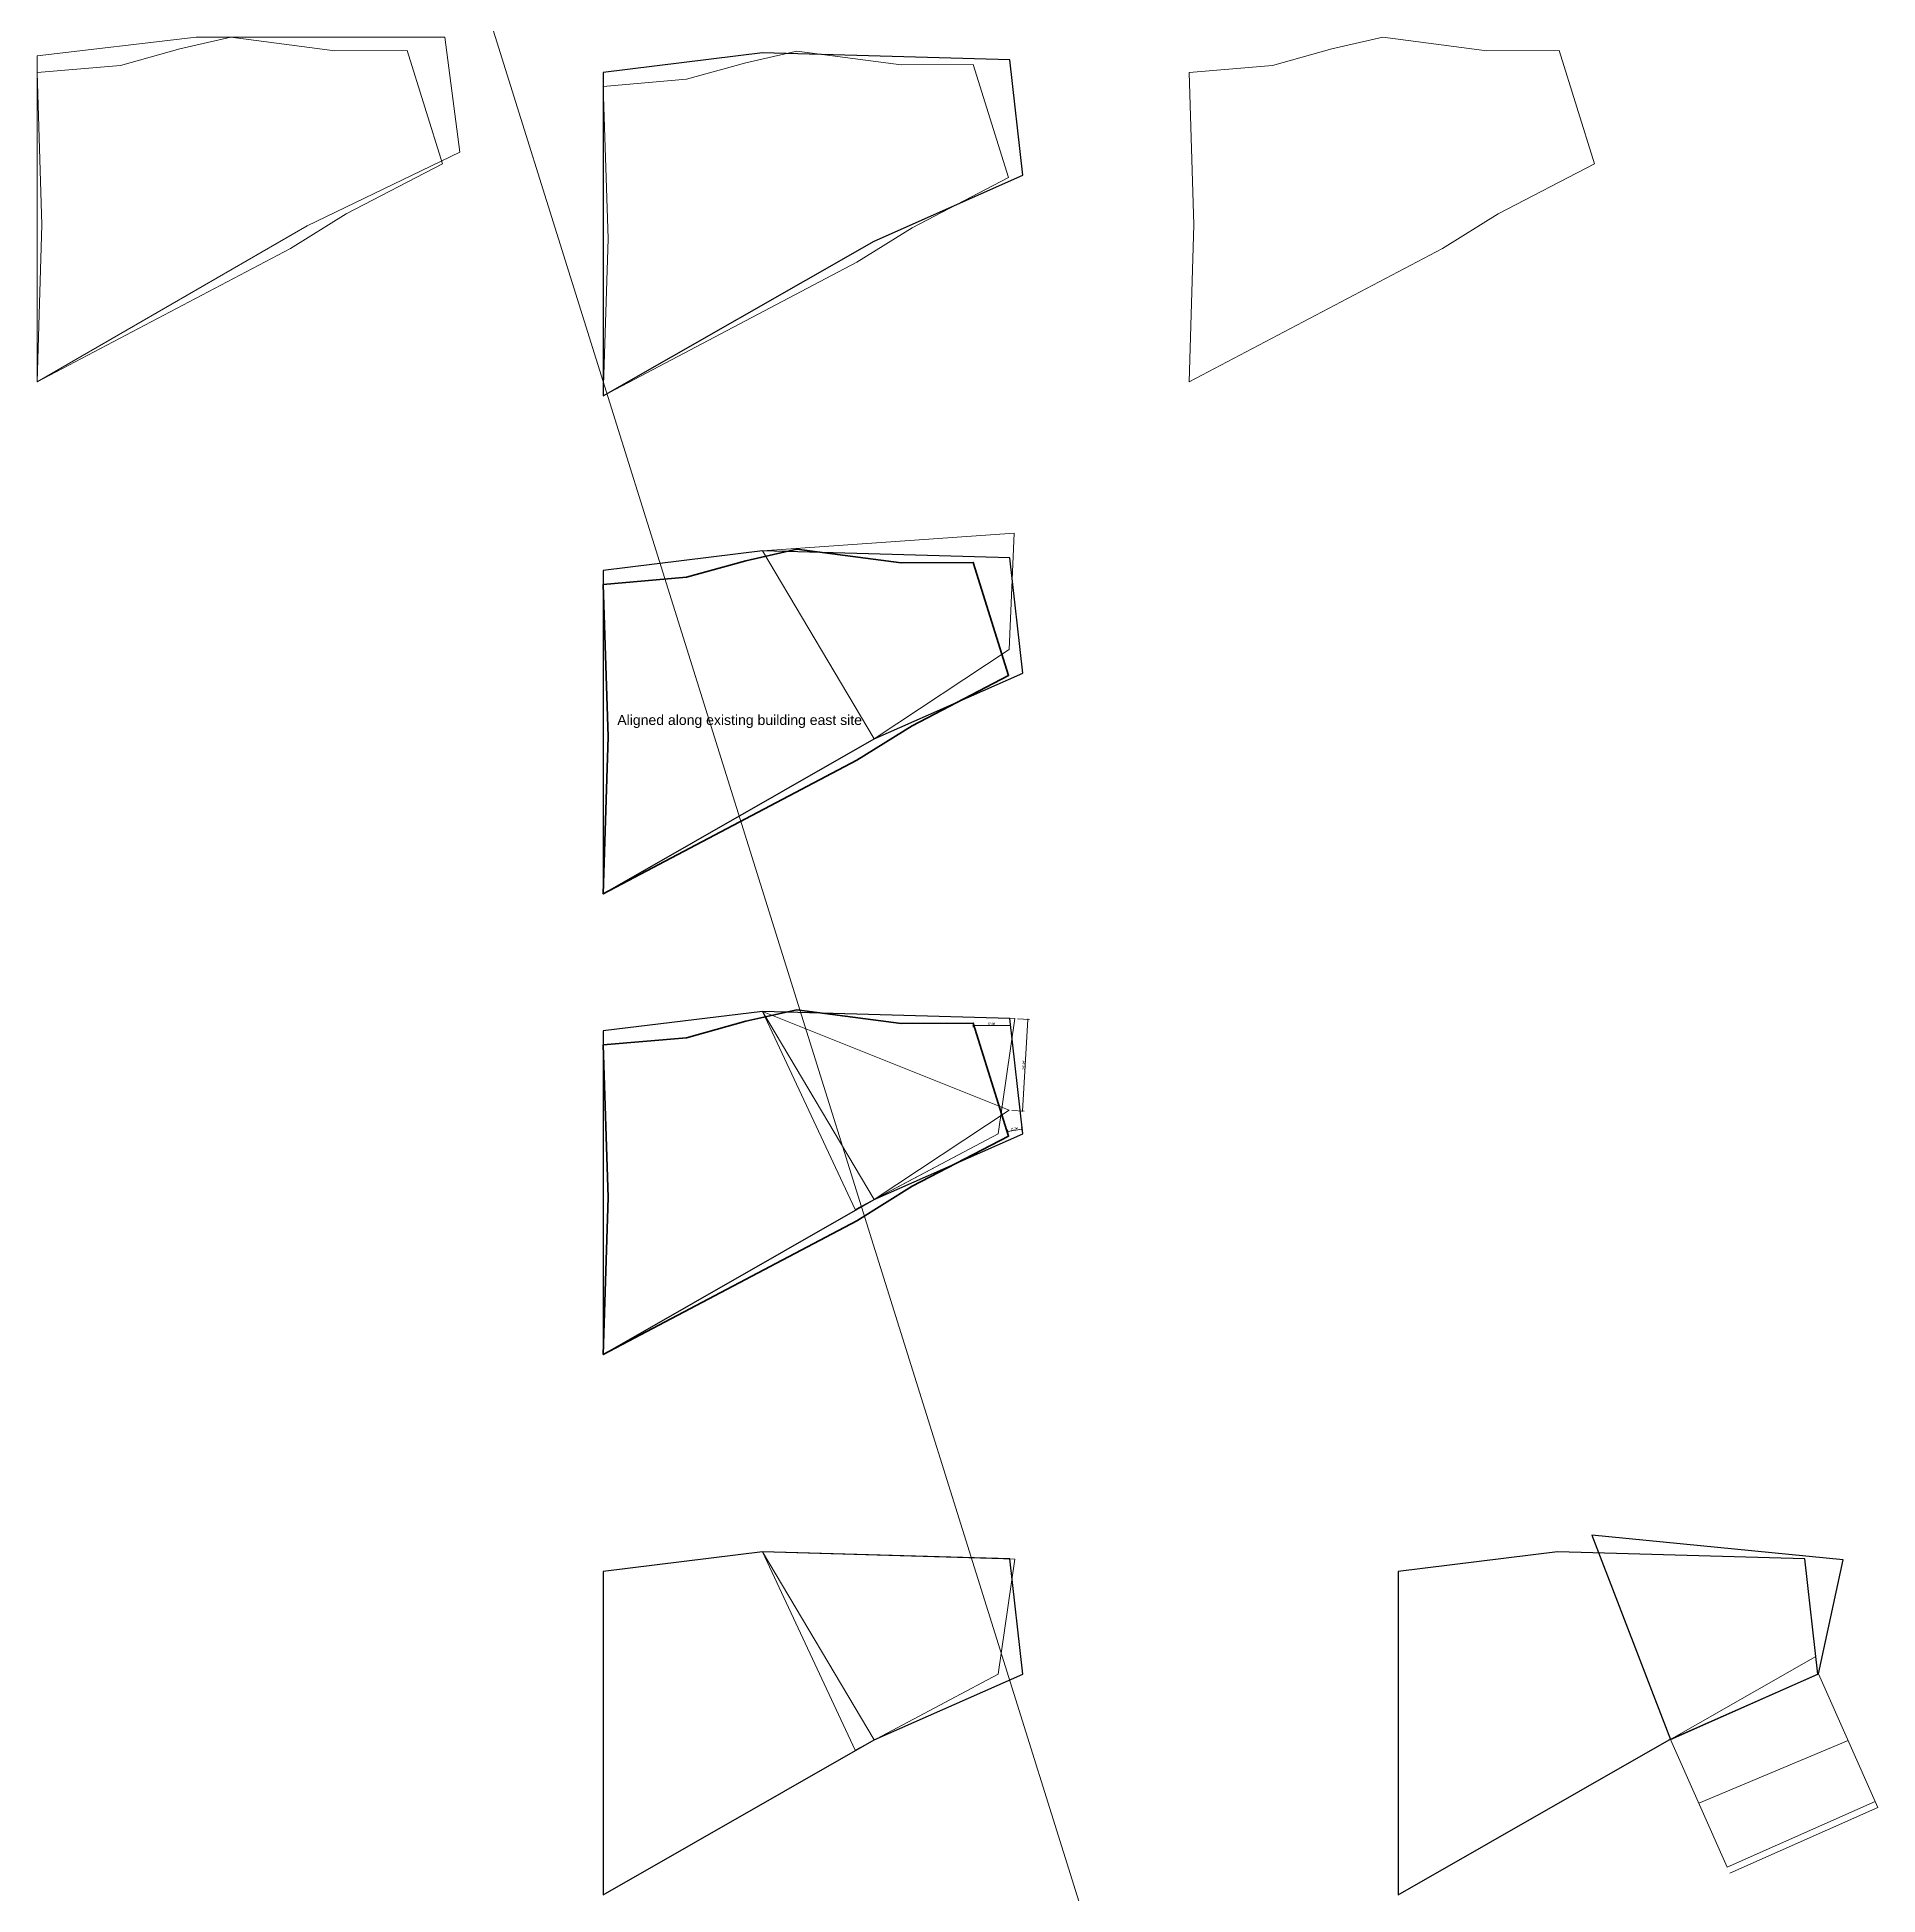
# Model space of a CAD drawing. Header units: inches. Extents: x 20273 to 74670, y -14357 to 735.
# Drawn here: x 58036 to 61435, y -9977 to -6548 of the extents above; entities that cross this region are included whole.
import ezdxf

# ---------------------------------------------------------------- set-up
doc = ezdxf.new("R2010")
doc.units = ezdxf.units.IN
doc.header["$LTSCALE"] = 5
doc.header["$MEASUREMENT"] = 0
doc.layers.add('A-WALL', color=7, linetype='Continuous', lineweight=9)
doc.layers.add('DOOR', color=62, linetype='Continuous', lineweight=0)
doc.layers.add('DIM', color=5, linetype='Continuous')
doc.layers.add('WALL', color=7, linetype='Continuous')
doc.layers.add('dim line', color=7, linetype='Continuous', lineweight=15, true_color=0xfab2b2)
doc.styles.get("Standard").update_dxf_attribs({"font": 'arial.ttf'})
doc.dimstyles.new('Standard$0', dxfattribs={"dimtxt": 6, "dimasz": 4, "dimexe": 3, "dimexo": 6, "dimgap": 3, "dimtad": 1, "dimdec": 1, "dimzin": 0, "dimdsep": 46, "dimlunit": 4, "dimtxsty": 'Standard', "dimcen": 0.09, "dimclrd": 6, "dimclre": 6, "dimclrt": 7, "dimadec": 0, "dimazin": 0, "dimtfac": 1, "dimtdec": 1, "dimtix": 1, "dimtofl": 0, "dimtmove": 1, "dimatfit": 3, "dimfxl": 1, "dimtolj": 1, "dimtzin": 0, "dimlwd": 18, "dimlwe": 18, "dimarcsym": 0})

# ---------------------------------------------------------------- blocks, each defined once
blk = doc.blocks.new('oblique')
at = {"color": 0, "lineweight": -2}
blk.add_line((0.25, 0.25), (-0.25, -0.25), dxfattribs=at)
at = {"layer": 'dim line', "lineweight": 9}
for p, q in [((-0.4375, 0), (0.4375, 0)), ((0, 0.4375), (0, -0.4375))]:
    blk.add_line(p, q, dxfattribs=at)
blk = doc.blocks.new('*D700')
at = {"layer": 'A-WALL', "color": 47, "lineweight": 0, "ltscale": 5, "transparency": 16777216}
for p, q in [((59846.2, -8360), (59868.5, -8361.4)), ((59836.2, -8529.2), (59858.5, -8530.5))]:
    blk.add_line(p, q, dxfattribs=at)
at = {"layer": 'A-WALL', "color": 33, "lineweight": 0, "ltscale": 5, "transparency": 16777216}
blk.add_line((59855.5, -8530.3), (59865.5, -8361.2), dxfattribs=at)
at = {"layer": 'Defpoints', "color": 0, "ltscale": 5, "transparency": 16777216}
for p in [(59841.2, -8359.7), (59865.5, -8361.2), (59831.2, -8528.9)]:
    blk.add_point(p, dxfattribs=at)
at = {"layer": 'A-WALL', "color": 33, "lineweight": 0, "ltscale": 5, "transparency": 16777216, "xscale": 2, "yscale": 2, "zscale": 2}
for p, rotation in [((59865.5, -8361.2), 86.61309796725486), ((59855.5, -8530.3), 266.6130979672549)]:
    blk.add_blockref('oblique', p, dxfattribs=dict(at, rotation=rotation))
at = {"layer": 'A-WALL', "color": 7, "ltscale": 5, "transparency": 16777216, "insert": (59857.4, -8445.6), "char_height": 4.5, "attachment_point": 5, "rotation": 86.6131}
blk.add_mtext('\\A1;14\'-1{\\H0.5x;\\S1/2;}"', dxfattribs=at)
blk = doc.blocks.new('_OBLIQUE')
at = {"color": 0, "linetype": 'ByBlock'}
blk.add_line((-0.5, -0.5), (0.5, 0.5), dxfattribs=at)
blk = doc.blocks.new('*D701')
at = {"layer": 'A-WALL', "color": 33, "lineweight": 0, "ltscale": 5, "transparency": 16777216}
blk.add_line((59764.6, -8372.3), (59833.2, -8372.3), dxfattribs=at)
at = {"layer": 'A-WALL', "color": 47, "lineweight": 0, "ltscale": 5, "transparency": 16777216}
for p, q in [((59764.6, -8372.9), (59764.6, -8375.3)), ((59833.2, -8372.9), (59833.2, -8375.3))]:
    blk.add_line(p, q, dxfattribs=at)
at = {"layer": 'Defpoints', "color": 0, "ltscale": 5, "transparency": 16777216}
for p in [(59764.6, -8367.9), (59833.2, -8367.9), (59833.2, -8372.3)]:
    blk.add_point(p, dxfattribs=at)
at = {"layer": 'A-WALL', "color": 33, "lineweight": 0, "ltscale": 5, "transparency": 16777216, "xscale": 2, "yscale": 2, "zscale": 2, "rotation": 180}
blk.add_blockref('oblique', (59764.6, -8372.3), dxfattribs=at)
at = {"layer": 'A-WALL', "color": 33, "lineweight": 0, "ltscale": 5, "transparency": 16777216, "xscale": 2, "yscale": 2, "zscale": 2}
blk.add_blockref('oblique', (59833.2, -8372.3), dxfattribs=at)
at = {"layer": 'A-WALL', "color": 7, "ltscale": 5, "transparency": 16777216, "insert": (59798.9, -8369.1), "char_height": 4.5, "attachment_point": 5}
blk.add_mtext('\\A1;5\'-8{\\H0.5x;\\S1/2;}"', dxfattribs=at)
blk = doc.blocks.new('*D702')
at = {"layer": 'A-WALL', "color": 47, "lineweight": 0, "ltscale": 5, "transparency": 16777216}
for p, q in [((59829.2, -8571.8), (59828, -8565.3)), ((59855.1, -8567.2), (59854, -8560.8))]:
    blk.add_line(p, q, dxfattribs=at)
at = {"layer": 'A-WALL', "color": 33, "lineweight": 0, "ltscale": 5, "transparency": 16777216}
blk.add_line((59828.5, -8568.3), (59854.5, -8563.7), dxfattribs=at)
at = {"layer": 'Defpoints', "color": 0, "ltscale": 5, "transparency": 16777216}
for p in [(59854.5, -8563.7), (59830, -8576.7), (59856, -8572.2)]:
    blk.add_point(p, dxfattribs=at)
at = {"layer": 'A-WALL', "color": 33, "lineweight": 0, "ltscale": 5, "transparency": 16777216, "xscale": 2, "yscale": 2, "zscale": 2}
for p, rotation in [((59828.5, -8568.3), 189.9709917294226), ((59854.5, -8563.7), 9.97099172942265)]:
    blk.add_blockref('oblique', p, dxfattribs=dict(at, rotation=rotation))
at = {"layer": 'A-WALL', "color": 7, "ltscale": 5, "transparency": 16777216, "insert": (59841, -8562.9), "char_height": 4.5, "attachment_point": 5, "rotation": 9.971}
blk.add_mtext('\\A1;2\'-2{\\H0.5x;\\S1/2;}"', dxfattribs=at)

msp = doc.modelspace()

# ---------------------------------------------------------------- linework, layer by layer
at = {"layer": 'A-WALL', "ltscale": 5}
for p, q in [((59375.42, -8346.34), (59831.22, -8528.9)), ((59581.72, -8693.69), (59375.42, -8346.34)), ((59581.72, -8693.69), (59831.22, -8528.9)), ((59581.72, -8693.69), (59810.79, -8572.31)), ((59581.72, -9691.03), (59375.42, -9343.68)), ((60549.46, -9976.85), (61320.18, -9536.86)), ((61052.1, -9689.9), (61325.47, -9568.78)), ((61325.47, -9568.78), (61434.85, -9815.63)), ((61156.62, -9925.78), (61052.1, -9689.9)), ((61104.36, -9807.84), (61380.16, -9692.21)), ((61156.62, -9925.78), (61429.98, -9804.66)), ((61161.48, -9936.76), (61434.85, -9815.63))]:
    msp.add_line(p, q, dxfattribs=at)
msp.add_xline((59797.31, -9469.63), (0.29884535, -0.95430155), dxfattribs=at)
at = {"layer": 'A-WALL', "color": 1, "ltscale": 5}
msp.add_lwpolyline([(58817.09, -6760.62), (58789.4, -6548.42), (58330.01, -6548.42), (58036.4, -6582.69), (58036.4, -7184.69), (58535.11, -6896.49)], close=True, dxfattribs=at)
at = {"layer": 'DIM', "ltscale": 5}
msp.add_lwpolyline([(59856.01, -6803.12), (59832.23, -6590.44), (59375.42, -6577.29), (59081.64, -6613.46), (59081.64, -7210.46), (59581.72, -6924.64)], close=True, dxfattribs=at)
at = {"layer": 'DIM', "lineweight": 30, "ltscale": 5}
for points in [[(59856.01, -7722.18), (59832.23, -7509.5), (59375.42, -7496.35), (59081.64, -7532.52), (59081.64, -8129.52), (59581.72, -7843.7)], [(59856.01, -8572.16), (59832.23, -8359.49), (59375.42, -8346.34), (59081.64, -8382.51), (59081.64, -8979.51), (59581.72, -8693.69)], [(59856.01, -9569.51), (59832.23, -9356.83), (59375.42, -9343.68), (59081.64, -9379.85), (59081.64, -9976.85), (59581.72, -9691.03)], [(61323.83, -9569.51), (61300.05, -9356.83), (60843.24, -9343.68), (60549.46, -9379.85), (60549.46, -9976.85), (61049.55, -9691.03)]]:
    msp.add_lwpolyline(points, close=True, dxfattribs=at)
at = {"layer": 'DOOR', "lineweight": 13}
for points in [[(58036.4, -6613.46), (58045.25, -6894.8), (58036.4, -7184.69), (58504.26, -6938.22), (58504.26, -6938.22), (58606.76, -6874.43), (58784.78, -6781.92), (58719.36, -6573.04), (58586.08, -6573.9), (58394.05, -6548.68), (58299.56, -6569.88), (58190.08, -6600.45), (58036.4, -6613.46)], [(59081.64, -6639.23), (59090.49, -6920.57), (59081.64, -7210.46), (59549.51, -6963.99), (59549.51, -6963.99), (59652, -6900.2), (59830.02, -6807.69), (59764.61, -6598.81), (59631.32, -6599.67), (59439.29, -6574.45), (59344.8, -6595.65), (59235.33, -6626.22), (59081.64, -6639.23)], [(60163.32, -6613.46), (60172.17, -6894.8), (60163.32, -7184.69), (60631.19, -6938.22), (60631.19, -6938.22), (60733.68, -6874.43), (60911.7, -6781.92), (60846.29, -6573.04), (60713, -6573.9), (60520.97, -6548.68), (60426.49, -6569.88), (60317.01, -6600.45), (60163.32, -6613.46)]]:
    msp.add_lwpolyline(points, dxfattribs=at)
at = {"layer": 'DOOR', "lineweight": 50}
for points in [[(59081.64, -7558.29), (59090.49, -7839.63), (59081.64, -8129.52), (59549.51, -7883.05), (59549.51, -7883.05), (59652, -7819.26), (59830.02, -7726.74), (59764.61, -7517.86), (59631.32, -7518.73), (59439.29, -7493.51), (59344.8, -7514.7), (59235.33, -7545.28), (59081.64, -7558.29)], [(59081.64, -8408.28), (59090.49, -8689.62), (59081.64, -8979.51), (59549.51, -8733.03), (59549.51, -8733.03), (59652, -8669.24), (59830.02, -8576.73), (59764.61, -8367.85), (59631.32, -8368.71), (59439.29, -8343.5), (59344.8, -8364.69), (59235.33, -8395.27), (59081.64, -8408.28)]]:
    msp.add_lwpolyline(points, dxfattribs=at)
at = {"layer": 'WALL', "color": 30, "linetype": 'ByBlock', "lineweight": 9, "ltscale": 5, "true_color": 0xf8991e}
for points in [[(59840.29, -7463.9), (59375.42, -7496.35), (59581.72, -7843.7), (59830.89, -7678.43)], [(59841.23, -8359.75), (59375.42, -8346.34), (59546.58, -8712.29), (59810.79, -8572.31)], [(59841.23, -9357.09), (59375.42, -9343.68), (59546.58, -9709.63), (59810.79, -9569.65)]]:
    msp.add_lwpolyline(points, close=True, dxfattribs=at)
at = {"layer": 'WALL', "color": 30, "linetype": 'ByBlock', "ltscale": 5, "true_color": 0xf8991e}
msp.add_lwpolyline([(61370.73, -9358.87), (60907.01, -9312.85), (61052.1, -9689.9), (61325.47, -9568.78)], close=True, dxfattribs=at)

# ---------------------------------------------------------------- texts
at = {"layer": 'Defpoints'}
msp.add_text('Aligned along existing building east site', height=18.5271, dxfattribs=at).set_placement((59107.5, -7817.82))

# ---------------------------------------------------------------- dimensions: what is measured, and where the dimension line sits
at = {"layer": 'A-WALL', "ltscale": 5}
for p1, p2, distance, picture, middle in [((59831.217, -8528.9044), (59841.228, -8359.7471), -24.363, '*D700', (59857.4142, -8445.5799)), ((59830.02, -8576.73), (59856.01, -8572.16), 8.57, '*D702', (59840.99, -8562.92))]:
    dim = msp.add_aligned_dim(p1=p1, p2=p2, distance=distance, dimstyle='Standard$0', override={"dimtxt": 4.5, "dimasz": 2, "dimexo": 5, "dimgap": 0.5, "dimzin": 12, "dimpost": '\\X', "dimblk": 'oblique', "dimcen": 3, "dimclrd": 33, "dimclre": 47, "dimtfac": 0.5, "dimfxl": 3, "dimlwd": 0, "dimlwe": 0}, dxfattribs=at)
    dim.commit()
    dim.dimension.update_dxf_attribs({"geometry": picture, "text_midpoint": middle})
dim = msp.add_linear_dim(base=(59833.17, -8372.28), p1=(59764.61, -8367.85), p2=(59833.17, -8367.85), dimstyle='Standard$0', override={"dimtxt": 4.5, "dimasz": 2, "dimexo": 5, "dimgap": 0.5, "dimzin": 12, "dimpost": '\\X', "dimblk": 'oblique', "dimcen": 3, "dimclrd": 33, "dimclre": 47, "dimtfac": 0.5, "dimfxl": 3, "dimlwd": 0, "dimlwe": 0}, dxfattribs=at)
dim.commit()
dim.dimension.update_dxf_attribs({"geometry": '*D701', "text_midpoint": (59798.89, -8369.11)})

doc.saveas('drawing.dxf')
